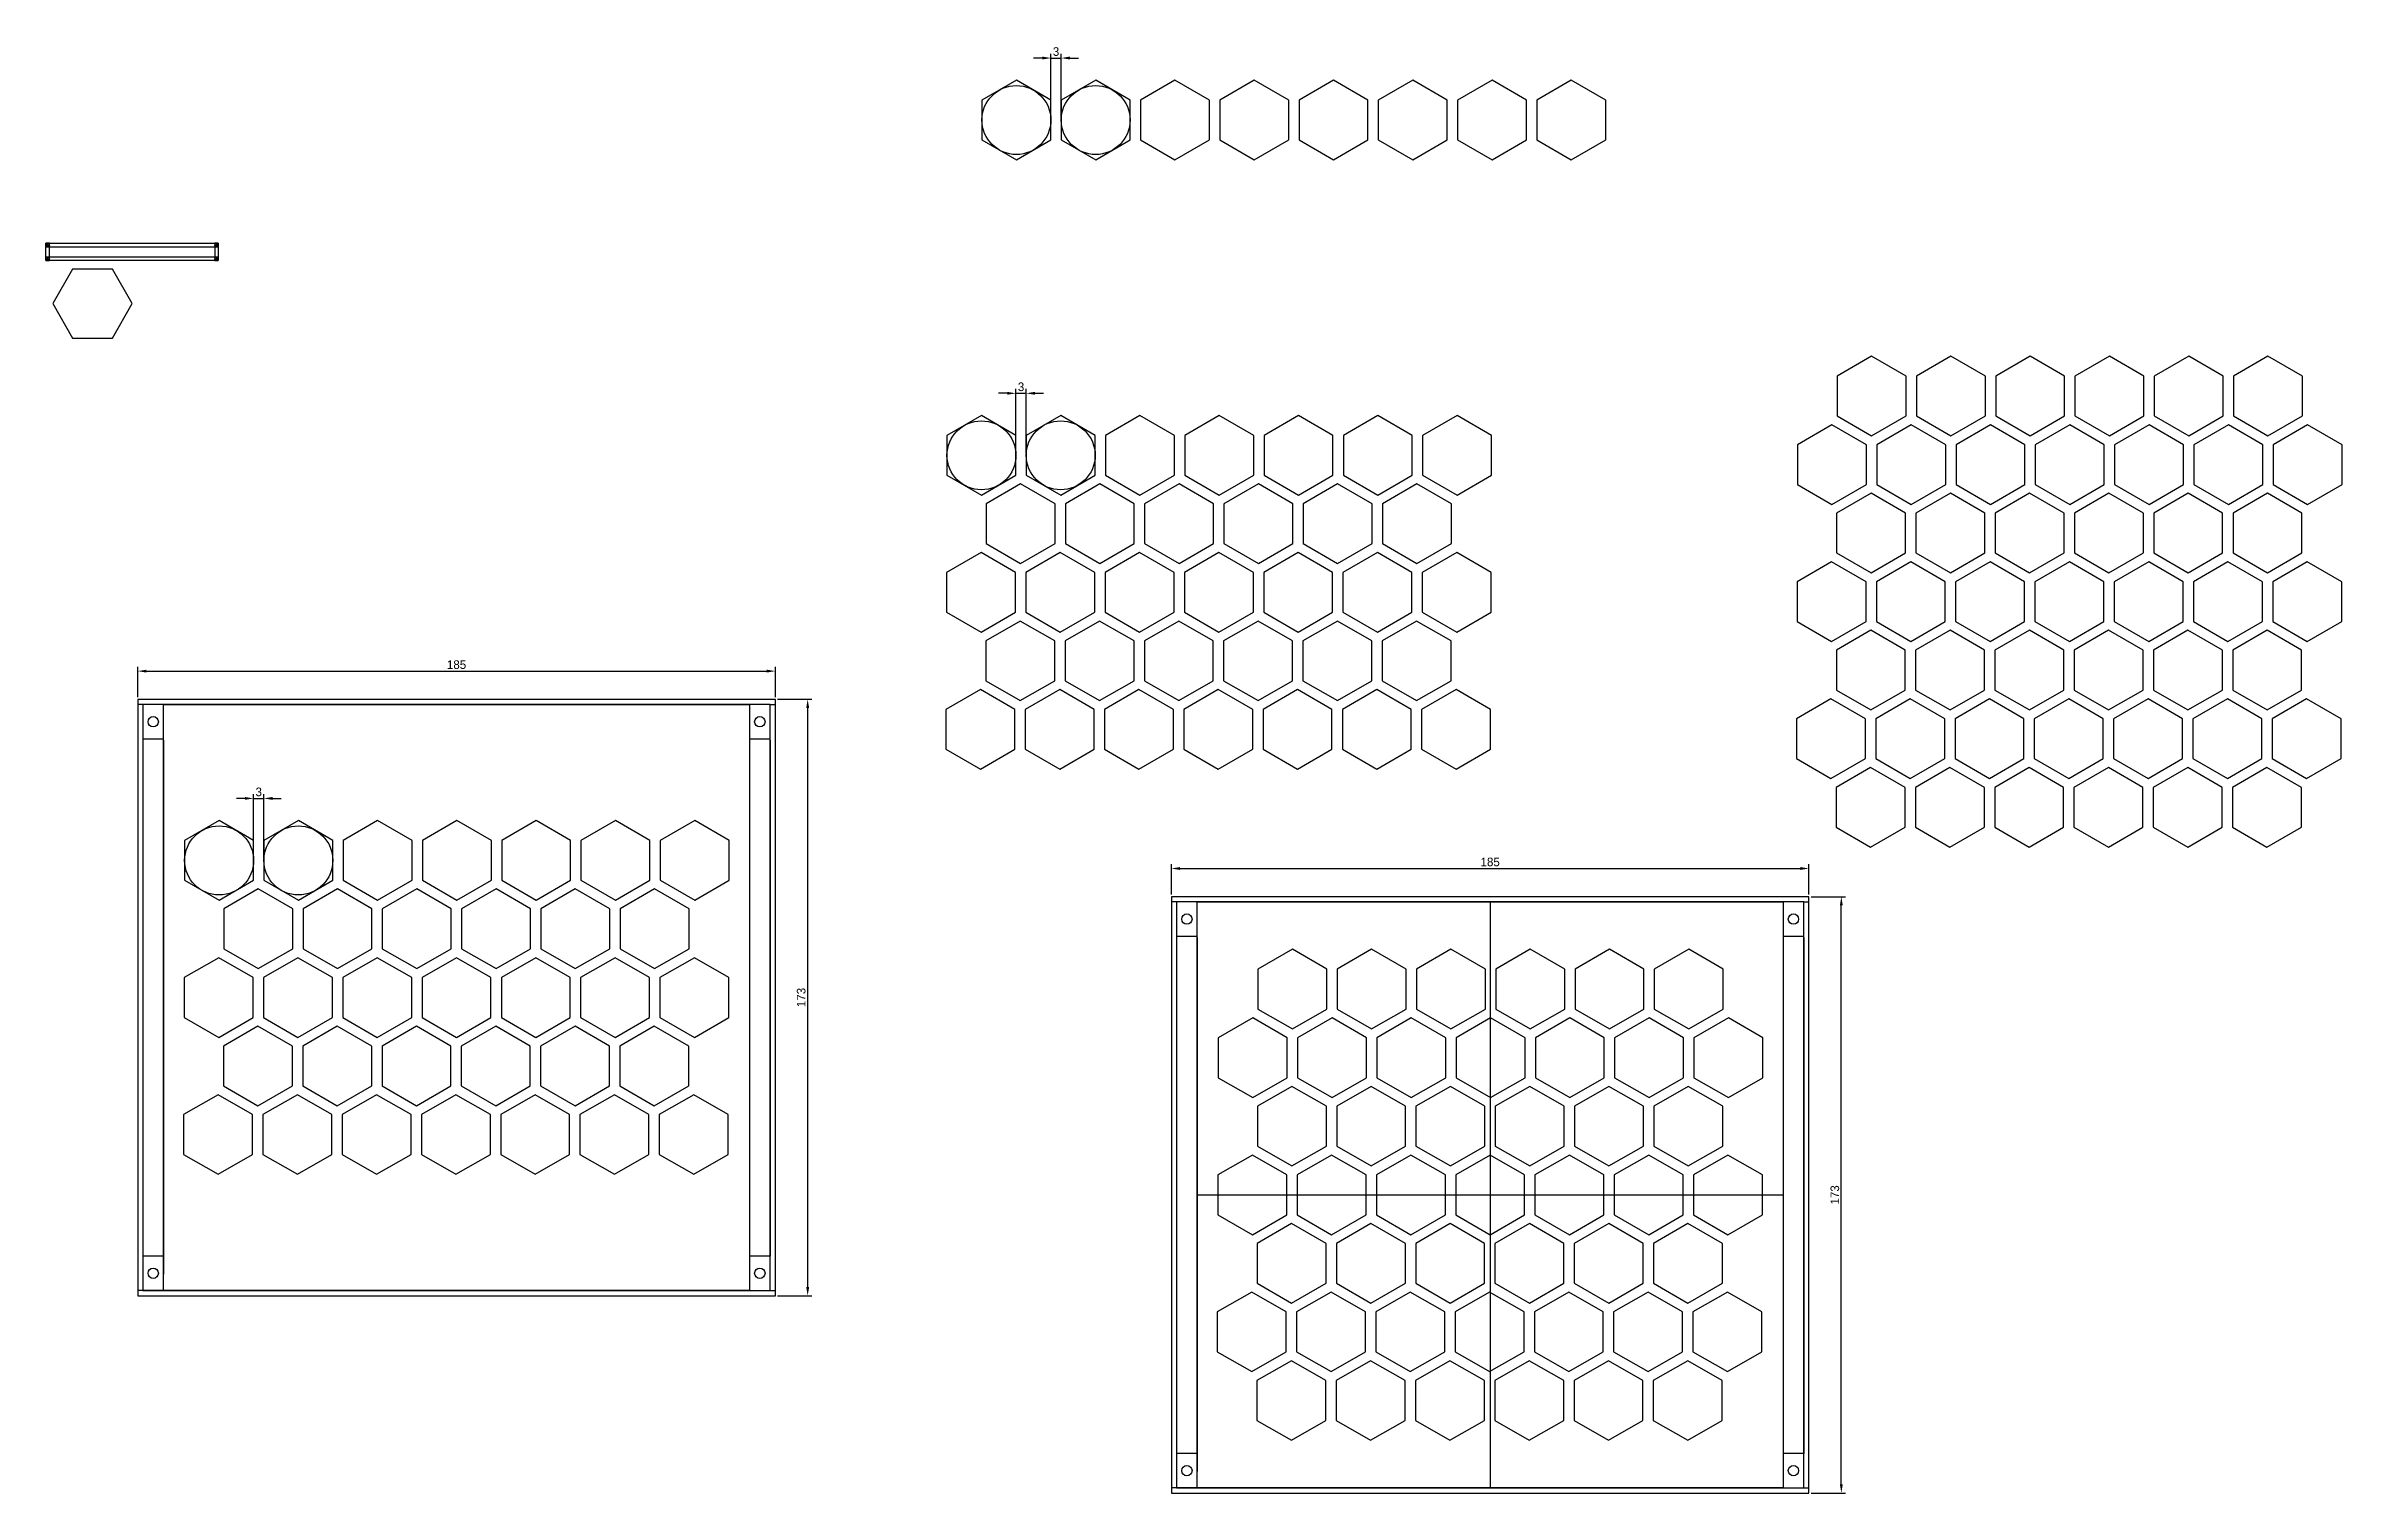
# Model space of a CAD drawing. Header units: millimetres. Extents: x 34 to 5984, y -3597 to 314.
# Drawn here: x 1728 to 2394, y -714 to -294 of the extents above; entities that cross this region are included whole.
import ezdxf

# ---------------------------------------------------------------- set-up
doc = ezdxf.new("R2010")
doc.units = ezdxf.units.MM
doc.dimstyles.new('ISO-25', dxfattribs={"dimtxt": 2.5, "dimasz": 2.5, "dimexe": 1.25, "dimexo": 0.625, "dimtad": 1, "dimdsep": 46, "dimtxsty": 'Standard', "dimcen": 2.5, "dimadec": 0, "dimazin": 0, "dimtfac": 1, "dimtmove": 0, "dimatfit": 3, "dimfxl": 1, "dimarcsym": 0})

msp = doc.modelspace()

# ---------------------------------------------------------------- blocks, each defined once
blk = doc.blocks.new('*D107')
at = {"color": 0, "lineweight": -2, "transparency": 16777216}
for p, q in [((2017.28, -297.33), (2014.78, -297.33)), ((2019.78, -314.69), (2019.78, -296.08)), ((2019.78, -297.33), (2022.78, -297.33)), ((2022.78, -314.69), (2022.78, -296.08)), ((2025.28, -297.33), (2027.78, -297.33))]:
    blk.add_line(p, q, dxfattribs=at)
at = {"color": 0, "transparency": 16777216}
for points in [[(2017.28, -296.91), (2017.28, -297.75), (2019.78, -297.33)], [(2025.28, -296.91), (2025.28, -297.75), (2022.78, -297.33)]]:
    blk.add_solid(points, dxfattribs=at)
at = {"layer": 'Defpoints', "color": 0, "transparency": 16777216}
for p in [(2022.78, -297.33), (2019.78, -315.32), (2022.78, -315.32)]:
    blk.add_point(p, dxfattribs=at)
at = {"color": 0, "transparency": 16777216, "insert": (2021.28, -295.46), "char_height": 2.5, "attachment_point": 5}
blk.add_mtext('3', dxfattribs=at)
blk = doc.blocks.new('*D110')
at = {"color": 0, "lineweight": -2, "transparency": 16777216}
for p, q in [((2007.13, -394.58), (2004.63, -394.58)), ((2009.63, -411.94), (2009.63, -393.33)), ((2009.63, -394.58), (2012.63, -394.58)), ((2012.63, -411.94), (2012.63, -393.33)), ((2015.13, -394.58), (2017.63, -394.58))]:
    blk.add_line(p, q, dxfattribs=at)
at = {"color": 0, "transparency": 16777216}
for points in [[(2007.13, -394.16), (2007.13, -395), (2009.63, -394.58)], [(2015.13, -394.16), (2015.13, -395), (2012.63, -394.58)]]:
    blk.add_solid(points, dxfattribs=at)
at = {"layer": 'Defpoints', "color": 0, "transparency": 16777216}
for p in [(2012.63, -394.58), (2009.63, -412.57), (2012.63, -412.57)]:
    blk.add_point(p, dxfattribs=at)
at = {"color": 0, "transparency": 16777216, "insert": (2011.13, -392.71), "char_height": 2.5, "attachment_point": 5}
blk.add_mtext('3', dxfattribs=at)
blk = doc.blocks.new('*D119')
at = {"color": 0, "lineweight": -2, "transparency": 16777216}
for p, q in [((1754.84, -482.73), (1754.84, -473.92)), ((1757.34, -475.17), (1937.34, -475.17)), ((1939.84, -482.73), (1939.84, -473.92))]:
    blk.add_line(p, q, dxfattribs=at)
at = {"color": 0, "transparency": 16777216}
for points in [[(1757.34, -474.76), (1757.34, -475.59), (1754.84, -475.17)], [(1937.34, -474.76), (1937.34, -475.59), (1939.84, -475.17)]]:
    blk.add_solid(points, dxfattribs=at)
at = {"layer": 'Defpoints', "color": 0, "transparency": 16777216}
for p in [(1939.84, -475.17), (1754.84, -483.35), (1939.84, -483.35)]:
    blk.add_point(p, dxfattribs=at)
at = {"color": 0, "transparency": 16777216, "insert": (1847.34, -473.3), "char_height": 2.5, "attachment_point": 5}
blk.add_mtext('185', dxfattribs=at)
blk = doc.blocks.new('*D120')
at = {"color": 0, "lineweight": -2, "transparency": 16777216}
for p, q in [((1940.46, -483.35), (1950.47, -483.35)), ((1949.22, -653.85), (1949.22, -485.85)), ((1940.46, -656.35), (1950.47, -656.35))]:
    blk.add_line(p, q, dxfattribs=at)
at = {"color": 0, "transparency": 16777216}
for points in [[(1948.8, -485.85), (1949.64, -485.85), (1949.22, -483.35)], [(1948.8, -653.85), (1949.64, -653.85), (1949.22, -656.35)]]:
    blk.add_solid(points, dxfattribs=at)
at = {"layer": 'Defpoints', "color": 0, "transparency": 16777216}
for p in [(1939.84, -483.35), (1949.22, -483.35), (1939.84, -656.35)]:
    blk.add_point(p, dxfattribs=at)
at = {"color": 0, "transparency": 16777216, "insert": (1947.34, -569.85), "char_height": 2.5, "attachment_point": 5, "rotation": 90}
blk.add_mtext('173', dxfattribs=at)
blk = doc.blocks.new('*D121')
at = {"color": 0, "lineweight": -2, "transparency": 16777216}
for p, q in [((1785.95, -512.1), (1783.45, -512.1)), ((1788.45, -529.46), (1788.45, -510.85)), ((1788.45, -512.1), (1791.45, -512.1)), ((1791.45, -529.46), (1791.45, -510.85)), ((1793.95, -512.1), (1796.45, -512.1))]:
    blk.add_line(p, q, dxfattribs=at)
at = {"color": 0, "transparency": 16777216}
for points in [[(1785.95, -511.68), (1785.95, -512.51), (1788.45, -512.1)], [(1793.95, -511.68), (1793.95, -512.51), (1791.45, -512.1)]]:
    blk.add_solid(points, dxfattribs=at)
at = {"layer": 'Defpoints', "color": 0, "transparency": 16777216}
for p in [(1791.45, -512.1), (1788.45, -530.08), (1791.45, -530.08)]:
    blk.add_point(p, dxfattribs=at)
at = {"color": 0, "transparency": 16777216, "insert": (1789.95, -510.22), "char_height": 2.5, "attachment_point": 5}
blk.add_mtext('3', dxfattribs=at)
blk = doc.blocks.new('*D122')
at = {"color": 0, "lineweight": -2, "transparency": 16777216}
for p, q in [((2054.74, -539.98), (2054.74, -531.17)), ((2057.24, -532.42), (2237.24, -532.42)), ((2239.74, -539.98), (2239.74, -531.17))]:
    blk.add_line(p, q, dxfattribs=at)
at = {"color": 0, "transparency": 16777216}
for points in [[(2057.24, -532), (2057.24, -532.84), (2054.74, -532.42)], [(2237.24, -532), (2237.24, -532.84), (2239.74, -532.42)]]:
    blk.add_solid(points, dxfattribs=at)
at = {"layer": 'Defpoints', "color": 0, "transparency": 16777216}
for p in [(2239.74, -532.42), (2054.74, -540.6), (2239.74, -540.6)]:
    blk.add_point(p, dxfattribs=at)
at = {"color": 0, "transparency": 16777216, "insert": (2147.24, -530.54), "char_height": 2.5, "attachment_point": 5}
blk.add_mtext('185', dxfattribs=at)
blk = doc.blocks.new('*D123')
at = {"color": 0, "lineweight": -2, "transparency": 16777216}
for p, q in [((2240.36, -540.6), (2250.37, -540.6)), ((2249.12, -711.1), (2249.12, -543.1)), ((2240.36, -713.6), (2250.37, -713.6))]:
    blk.add_line(p, q, dxfattribs=at)
at = {"color": 0, "transparency": 16777216}
for points in [[(2248.7, -543.1), (2249.54, -543.1), (2249.12, -540.6)], [(2248.7, -711.1), (2249.54, -711.1), (2249.12, -713.6)]]:
    blk.add_solid(points, dxfattribs=at)
at = {"layer": 'Defpoints', "color": 0, "transparency": 16777216}
for p in [(2239.74, -540.6), (2249.12, -540.6), (2239.74, -713.6)]:
    blk.add_point(p, dxfattribs=at)
at = {"color": 0, "transparency": 16777216, "insert": (2247.25, -627.1), "char_height": 2.5, "attachment_point": 5, "rotation": 90}
blk.add_mtext('173', dxfattribs=at)

# ---------------------------------------------------------------- dimensions: what is measured, and where the dimension line sits
at = {"color": 4}
for base, p1, p2, picture, middle in [((2022.777, -297.331), (2019.777, -315.316), (2022.777, -315.316), '*D107', (2021.277, -295.456)), ((2012.634, -394.58), (2009.634, -412.565), (2012.634, -412.565), '*D110', (2011.134, -392.705)), ((1939.837, -475.173), (1754.837, -483.354), (1939.837, -483.354), '*D119', (1847.337, -473.298)), ((1791.45, -512.098), (1788.45, -530.083), (1791.45, -530.083), '*D121', (1789.95, -510.223)), ((2239.739, -532.419), (2054.739, -540.6), (2239.739, -540.6), '*D122', (2147.239, -530.544))]:
    dim = msp.add_linear_dim(base=base, p1=p1, p2=p2, dimstyle='ISO-25', dxfattribs=at)
    dim.commit()
    dim.dimension.update_dxf_attribs({"geometry": picture, "text_midpoint": middle})
for p1, p2, picture, middle in [((1939.837, -656.354), (1939.837, -483.354), '*D120', (1947.344, -569.854)), ((2239.739, -713.6), (2239.739, -540.6), '*D123', (2247.245, -627.1))]:
    dim = msp.add_aligned_dim(p1=p1, p2=p2, distance=-9.382, dimstyle='ISO-25', dxfattribs=at)
    dim.commit()
    dim.dimension.update_dxf_attribs({"geometry": picture, "text_midpoint": middle})

# ---------------------------------------------------------------- linework, layer by layer
at = {"color": 4}
for p, q in [((1728.204, -351.072), (1778.204, -351.072)), ((1728.204, -356.072), (1728.204, -351.072)), ((1728.204, -351.072), (1728.204, -352.072)), ((1729.204, -351.072), (1728.204, -351.072)), ((1728.204, -351.572), (1729.204, -351.572)), ((1728.204, -352.072), (1778.204, -352.072)), ((1728.204, -352.072), (1729.204, -352.072)), ((1728.704, -351.072), (1728.704, -352.072)), ((1729.204, -356.072), (1729.204, -351.072)), ((1729.204, -352.072), (1729.204, -351.072)), ((1777.204, -351.072), (1777.204, -356.072)), ((1777.204, -351.072), (1777.204, -352.072)), ((1778.204, -351.072), (1777.204, -351.072)), ((1777.204, -351.572), (1778.204, -351.572)), ((1777.204, -352.072), (1778.204, -352.072)), ((1777.704, -351.072), (1777.704, -352.072)), ((1778.204, -351.072), (1778.204, -356.072)), ((1778.204, -352.072), (1778.204, -351.072)), ((1778.204, -355.072), (1728.204, -355.072)), ((1728.204, -355.072), (1728.204, -356.072)), ((1729.204, -355.072), (1728.204, -355.072)), ((1728.204, -355.572), (1729.204, -355.572)), ((1778.204, -356.072), (1728.204, -356.072)), ((1728.204, -356.072), (1729.204, -356.072)), ((1728.704, -355.072), (1728.704, -356.072)), ((1729.204, -356.072), (1729.204, -355.072)), ((1777.204, -355.072), (1777.204, -356.072)), ((1778.204, -355.072), (1777.204, -355.072)), ((1777.204, -355.572), (1778.204, -355.572)), ((1777.204, -356.072), (1778.204, -356.072)), ((1777.704, -355.072), (1777.704, -356.072)), ((1778.204, -356.072), (1778.204, -355.072)), ((1939.837, -483.354), (1754.837, -483.354)), ((1754.837, -483.354), (1754.837, -656.354)), ((1756.337, -484.854), (1754.837, -484.854)), ((1756.337, -484.854), (1756.337, -654.854)), ((1938.337, -484.854), (1756.337, -484.854)), ((1938.337, -654.854), (1938.337, -484.854)), ((1938.337, -484.854), (1939.837, -484.854)), ((1939.837, -656.354), (1939.837, -483.354)), ((2239.739, -540.6), (2054.739, -540.6)), ((2054.739, -540.6), (2054.739, -713.6)), ((2056.239, -542.1), (2054.739, -542.1)), ((2056.239, -542.1), (2056.239, -712.1)), ((2238.239, -542.1), (2056.239, -542.1)), ((2147.239, -542.1), (2147.239, -712.1)), ((2238.239, -712.1), (2238.239, -542.1)), ((2238.239, -542.1), (2239.739, -542.1)), ((2239.739, -713.6), (2239.739, -540.6)), ((2062.239, -627.1), (2232.239, -627.1)), ((1756.337, -654.854), (1754.837, -654.854)), ((1754.837, -656.354), (1939.837, -656.354)), ((1756.337, -654.854), (1938.337, -654.854)), ((1938.337, -654.854), (1939.837, -654.854)), ((2056.239, -712.1), (2054.739, -712.1)), ((2056.239, -712.1), (2238.239, -712.1)), ((2238.239, -712.1), (2239.739, -712.1)), ((2054.739, -713.6), (2239.739, -713.6))]:
    msp.add_line(p, q, dxfattribs=at)
for p, q in [((1756.337, -484.854), (1756.337, -494.854)), ((1762.337, -484.854), (1756.337, -484.854)), ((1762.337, -494.854), (1762.337, -484.854)), ((1932.337, -484.854), (1932.337, -494.854)), ((1938.337, -484.854), (1932.337, -484.854)), ((1938.337, -494.854), (1938.337, -484.854)), ((1756.337, -494.854), (1762.337, -494.854)), ((1756.337, -494.854), (1756.337, -644.854)), ((1762.337, -495.164), (1762.337, -517.724)), ((1762.337, -495.164), (1762.337, -650.104)), ((1932.337, -494.854), (1938.337, -494.854)), ((1938.337, -495.164), (1938.337, -644.854)), ((2056.239, -542.1), (2056.239, -552.1)), ((2062.239, -542.1), (2056.239, -542.1)), ((2062.239, -552.1), (2062.239, -542.1)), ((2232.239, -542.1), (2232.239, -552.1)), ((2238.239, -542.1), (2232.239, -542.1)), ((2238.239, -552.1), (2238.239, -542.1)), ((2056.239, -552.1), (2062.239, -552.1)), ((2056.239, -552.1), (2056.239, -702.1)), ((2062.239, -552.41), (2062.239, -574.97)), ((2062.239, -552.41), (2062.239, -707.35)), ((2232.239, -552.1), (2238.239, -552.1)), ((2238.239, -552.41), (2238.239, -702.1)), ((1756.337, -644.854), (1756.337, -654.854)), ((1762.337, -644.854), (1756.337, -644.854)), ((1762.337, -654.854), (1762.337, -644.854)), ((1932.337, -644.854), (1932.337, -654.854)), ((1938.337, -644.854), (1932.337, -644.854)), ((1938.337, -654.854), (1938.337, -644.854)), ((1762.337, -654.854), (1756.337, -654.854)), ((1756.337, -654.854), (1762.337, -654.854)), ((1932.337, -654.854), (1938.337, -654.854)), ((2056.239, -702.1), (2056.239, -712.1)), ((2062.239, -702.1), (2056.239, -702.1)), ((2062.239, -712.1), (2062.239, -702.1)), ((2232.239, -702.1), (2232.239, -712.1)), ((2238.239, -702.1), (2232.239, -702.1)), ((2238.239, -712.1), (2238.239, -702.1)), ((2062.239, -712.1), (2056.239, -712.1)), ((2056.239, -712.1), (2062.239, -712.1)), ((2232.239, -712.1), (2238.239, -712.1))]:
    msp.add_line(p, q)
at = {"color": 1}
for p, q in [((1762.337, -484.854), (1932.337, -484.854)), ((1762.337, -654.854), (1762.337, -484.854)), ((1932.337, -484.854), (1932.337, -654.854)), ((2062.239, -542.1), (2232.239, -542.1)), ((2062.239, -712.1), (2062.239, -542.1)), ((2232.239, -542.1), (2232.239, -712.1)), ((1932.337, -654.854), (1762.337, -654.854)), ((2232.239, -712.1), (2062.239, -712.1))]:
    msp.add_line(p, q, dxfattribs=at)
for points in [[(2019.777, -309.542), (2009.777, -303.769), (1999.777, -309.542), (1999.777, -321.089), (2009.777, -326.863), (2019.777, -321.089)], [(2042.777, -309.542), (2032.777, -303.769), (2022.777, -309.542), (2022.777, -321.089), (2032.777, -326.863), (2042.777, -321.089)], [(2065.777, -309.542), (2055.777, -303.769), (2045.777, -309.542), (2045.777, -321.089), (2055.777, -326.863), (2065.777, -321.089)], [(2088.777, -309.542), (2078.777, -303.769), (2068.777, -309.542), (2068.777, -321.089), (2078.777, -326.863), (2088.777, -321.089)], [(2111.777, -309.542), (2101.777, -303.769), (2091.777, -309.542), (2091.777, -321.089), (2101.777, -326.863), (2111.777, -321.089)], [(2134.777, -309.542), (2124.777, -303.769), (2114.777, -309.542), (2114.777, -321.089), (2124.777, -326.863), (2134.777, -321.089)], [(2157.777, -309.542), (2147.777, -303.769), (2137.777, -309.542), (2137.777, -321.089), (2147.777, -326.863), (2157.777, -321.089)], [(2180.777, -309.542), (2170.777, -303.769), (2160.777, -309.542), (2160.777, -321.089), (2170.777, -326.863), (2180.777, -321.089)], [(2267.907, -389.569), (2257.907, -383.796), (2247.907, -389.569), (2247.907, -401.116), (2257.907, -406.89), (2267.907, -401.116)], [(2290.907, -389.569), (2280.907, -383.796), (2270.907, -389.569), (2270.907, -401.116), (2280.907, -406.89), (2290.907, -401.116)], [(2313.907, -389.569), (2303.907, -383.796), (2293.907, -389.569), (2293.907, -401.116), (2303.907, -406.89), (2313.907, -401.116)], [(2336.907, -389.569), (2326.907, -383.796), (2316.907, -389.569), (2316.907, -401.116), (2326.907, -406.89), (2336.907, -401.116)], [(2359.907, -389.569), (2349.907, -383.796), (2339.907, -389.569), (2339.907, -401.116), (2349.907, -406.89), (2359.907, -401.116)], [(2382.907, -389.569), (2372.907, -383.796), (2362.907, -389.569), (2362.907, -401.116), (2372.907, -406.89), (2382.907, -401.116)], [(2009.634, -406.792), (1999.634, -401.018), (1989.634, -406.792), (1989.634, -418.339), (1999.634, -424.112), (2009.634, -418.339)], [(2032.634, -406.792), (2022.634, -401.018), (2012.634, -406.792), (2012.634, -418.339), (2022.634, -424.112), (2032.634, -418.339)], [(2055.634, -406.792), (2045.634, -401.018), (2035.634, -406.792), (2035.634, -418.339), (2045.634, -424.112), (2055.634, -418.339)], [(2078.634, -406.792), (2068.634, -401.018), (2058.634, -406.792), (2058.634, -418.339), (2068.634, -424.112), (2078.634, -418.339)], [(2101.634, -406.792), (2091.634, -401.018), (2081.634, -406.792), (2081.634, -418.339), (2091.634, -424.112), (2101.634, -418.339)], [(2124.634, -406.792), (2114.634, -401.018), (2104.634, -406.792), (2104.634, -418.339), (2114.634, -424.112), (2124.634, -418.339)], [(2147.634, -406.792), (2137.634, -401.018), (2127.634, -406.792), (2127.634, -418.339), (2137.634, -424.112), (2147.634, -418.339)], [(2256.407, -409.488), (2246.407, -403.714), (2236.407, -409.488), (2236.407, -421.035), (2246.407, -426.808), (2256.407, -421.035)], [(2279.407, -409.488), (2269.407, -403.714), (2259.407, -409.488), (2259.407, -421.035), (2269.407, -426.808), (2279.407, -421.035)], [(2302.407, -409.488), (2292.407, -403.714), (2282.407, -409.488), (2282.407, -421.035), (2292.407, -426.808), (2302.407, -421.035)], [(2325.407, -409.488), (2315.407, -403.714), (2305.407, -409.488), (2305.407, -421.035), (2315.407, -426.808), (2325.407, -421.035)], [(2348.407, -409.488), (2338.407, -403.714), (2328.407, -409.488), (2328.407, -421.035), (2338.407, -426.808), (2348.407, -421.035)], [(2371.407, -409.488), (2361.407, -403.714), (2351.407, -409.488), (2351.407, -421.035), (2361.407, -426.808), (2371.407, -421.035)], [(2394.407, -409.488), (2384.407, -403.714), (2374.407, -409.488), (2374.407, -421.035), (2384.407, -426.808), (2394.407, -421.035)], [(2020.986, -426.625), (2010.986, -420.851), (2000.986, -426.625), (2000.986, -438.172), (2010.986, -443.945), (2020.986, -438.172)], [(2043.986, -426.625), (2033.986, -420.851), (2023.986, -426.625), (2023.986, -438.172), (2033.986, -443.945), (2043.986, -438.172)], [(2066.986, -426.625), (2056.986, -420.851), (2046.986, -426.625), (2046.986, -438.172), (2056.986, -443.945), (2066.986, -438.172)], [(2089.986, -426.625), (2079.986, -420.851), (2069.986, -426.625), (2069.986, -438.172), (2079.986, -443.945), (2089.986, -438.172)], [(2112.986, -426.625), (2102.986, -420.851), (2092.986, -426.625), (2092.986, -438.172), (2102.986, -443.945), (2112.986, -438.172)], [(2135.986, -426.625), (2125.986, -420.851), (2115.986, -426.625), (2115.986, -438.172), (2125.986, -443.945), (2135.986, -438.172)], [(2267.76, -429.321), (2257.76, -423.547), (2247.76, -429.321), (2247.76, -440.868), (2257.76, -446.641), (2267.76, -440.868)], [(2290.76, -429.321), (2280.76, -423.547), (2270.76, -429.321), (2270.76, -440.868), (2280.76, -446.641), (2290.76, -440.868)], [(2313.76, -429.321), (2303.76, -423.547), (2293.76, -429.321), (2293.76, -440.868), (2303.76, -446.641), (2313.76, -440.868)], [(2336.76, -429.321), (2326.76, -423.547), (2316.76, -429.321), (2316.76, -440.868), (2326.76, -446.641), (2336.76, -440.868)], [(2359.76, -429.321), (2349.76, -423.547), (2339.76, -429.321), (2339.76, -440.868), (2349.76, -446.641), (2359.76, -440.868)], [(2382.76, -429.321), (2372.76, -423.547), (2362.76, -429.321), (2362.76, -440.868), (2372.76, -446.641), (2382.76, -440.868)], [(2009.521, -446.563), (1999.521, -440.79), (1989.521, -446.563), (1989.521, -458.11), (1999.521, -463.884), (2009.521, -458.11)], [(2032.521, -446.563), (2022.521, -440.79), (2012.521, -446.563), (2012.521, -458.11), (2022.521, -463.884), (2032.521, -458.11)], [(2055.521, -446.563), (2045.521, -440.79), (2035.521, -446.563), (2035.521, -458.11), (2045.521, -463.884), (2055.521, -458.11)], [(2078.521, -446.563), (2068.521, -440.79), (2058.521, -446.563), (2058.521, -458.11), (2068.521, -463.884), (2078.521, -458.11)], [(2101.521, -446.563), (2091.521, -440.79), (2081.521, -446.563), (2081.521, -458.11), (2091.521, -463.884), (2101.521, -458.11)], [(2124.521, -446.563), (2114.521, -440.79), (2104.521, -446.563), (2104.521, -458.11), (2114.521, -463.884), (2124.521, -458.11)], [(2147.521, -446.563), (2137.521, -440.79), (2127.521, -446.563), (2127.521, -458.11), (2137.521, -463.884), (2147.521, -458.11)], [(2256.294, -449.259), (2246.294, -443.486), (2236.294, -449.259), (2236.294, -460.806), (2246.294, -466.58), (2256.294, -460.806)], [(2279.294, -449.259), (2269.294, -443.486), (2259.294, -449.259), (2259.294, -460.806), (2269.294, -466.58), (2279.294, -460.806)], [(2302.294, -449.259), (2292.294, -443.486), (2282.294, -449.259), (2282.294, -460.806), (2292.294, -466.58), (2302.294, -460.806)], [(2325.294, -449.259), (2315.294, -443.486), (2305.294, -449.259), (2305.294, -460.806), (2315.294, -466.58), (2325.294, -460.806)], [(2348.294, -449.259), (2338.294, -443.486), (2328.294, -449.259), (2328.294, -460.806), (2338.294, -466.58), (2348.294, -460.806)], [(2371.294, -449.259), (2361.294, -443.486), (2351.294, -449.259), (2351.294, -460.806), (2361.294, -466.58), (2371.294, -460.806)], [(2394.294, -449.259), (2384.294, -443.486), (2374.294, -449.259), (2374.294, -460.806), (2384.294, -466.58), (2394.294, -460.806)], [(2020.907, -466.415), (2010.907, -460.642), (2000.907, -466.415), (2000.907, -477.962), (2010.907, -483.736), (2020.907, -477.962)], [(2043.907, -466.415), (2033.907, -460.642), (2023.907, -466.415), (2023.907, -477.962), (2033.907, -483.736), (2043.907, -477.962)], [(2066.907, -466.415), (2056.907, -460.642), (2046.907, -466.415), (2046.907, -477.962), (2056.907, -483.736), (2066.907, -477.962)], [(2089.907, -466.415), (2079.907, -460.642), (2069.907, -466.415), (2069.907, -477.962), (2079.907, -483.736), (2089.907, -477.962)], [(2112.907, -466.415), (2102.907, -460.642), (2092.907, -466.415), (2092.907, -477.962), (2102.907, -483.736), (2112.907, -477.962)], [(2135.907, -466.415), (2125.907, -460.642), (2115.907, -466.415), (2115.907, -477.962), (2125.907, -483.736), (2135.907, -477.962)], [(2267.68, -469.112), (2257.68, -463.338), (2247.68, -469.112), (2247.68, -480.659), (2257.68, -486.432), (2267.68, -480.659)], [(2290.68, -469.112), (2280.68, -463.338), (2270.68, -469.112), (2270.68, -480.659), (2280.68, -486.432), (2290.68, -480.659)], [(2313.68, -469.112), (2303.68, -463.338), (2293.68, -469.112), (2293.68, -480.659), (2303.68, -486.432), (2313.68, -480.659)], [(2336.68, -469.112), (2326.68, -463.338), (2316.68, -469.112), (2316.68, -480.659), (2326.68, -486.432), (2336.68, -480.659)], [(2359.68, -469.112), (2349.68, -463.338), (2339.68, -469.112), (2339.68, -480.659), (2349.68, -486.432), (2359.68, -480.659)], [(2382.68, -469.112), (2372.68, -463.338), (2362.68, -469.112), (2362.68, -480.659), (2372.68, -486.432), (2382.68, -480.659)], [(2009.344, -486.298), (1999.344, -480.524), (1989.344, -486.298), (1989.344, -497.845), (1999.344, -503.618), (2009.344, -497.845)], [(2032.344, -486.298), (2022.344, -480.524), (2012.344, -486.298), (2012.344, -497.845), (2022.344, -503.618), (2032.344, -497.845)], [(2055.344, -486.298), (2045.344, -480.524), (2035.344, -486.298), (2035.344, -497.845), (2045.344, -503.618), (2055.344, -497.845)], [(2078.344, -486.298), (2068.344, -480.524), (2058.344, -486.298), (2058.344, -497.845), (2068.344, -503.618), (2078.344, -497.845)], [(2101.344, -486.298), (2091.344, -480.524), (2081.344, -486.298), (2081.344, -497.845), (2091.344, -503.618), (2101.344, -497.845)], [(2124.344, -486.298), (2114.344, -480.524), (2104.344, -486.298), (2104.344, -497.845), (2114.344, -503.618), (2124.344, -497.845)], [(2147.344, -486.298), (2137.344, -480.524), (2127.344, -486.298), (2127.344, -497.845), (2137.344, -503.618), (2147.344, -497.845)], [(2256.117, -488.994), (2246.117, -483.22), (2236.117, -488.994), (2236.117, -500.541), (2246.117, -506.314), (2256.117, -500.541)], [(2279.117, -488.994), (2269.117, -483.22), (2259.117, -488.994), (2259.117, -500.541), (2269.117, -506.314), (2279.117, -500.541)], [(2302.117, -488.994), (2292.117, -483.22), (2282.117, -488.994), (2282.117, -500.541), (2292.117, -506.314), (2302.117, -500.541)], [(2325.117, -488.994), (2315.117, -483.22), (2305.117, -488.994), (2305.117, -500.541), (2315.117, -506.314), (2325.117, -500.541)], [(2348.117, -488.994), (2338.117, -483.22), (2328.117, -488.994), (2328.117, -500.541), (2338.117, -506.314), (2348.117, -500.541)], [(2371.117, -488.994), (2361.117, -483.22), (2351.117, -488.994), (2351.117, -500.541), (2361.117, -506.314), (2371.117, -500.541)], [(2394.117, -488.994), (2384.117, -483.22), (2374.117, -488.994), (2374.117, -500.541), (2384.117, -506.314), (2394.117, -500.541)], [(2267.617, -508.912), (2257.617, -503.139), (2247.617, -508.912), (2247.617, -520.459), (2257.617, -526.233), (2267.617, -520.459)], [(2290.617, -508.912), (2280.617, -503.139), (2270.617, -508.912), (2270.617, -520.459), (2280.617, -526.233), (2290.617, -520.459)], [(2313.617, -508.912), (2303.617, -503.139), (2293.617, -508.912), (2293.617, -520.459), (2303.617, -526.233), (2313.617, -520.459)], [(2336.617, -508.912), (2326.617, -503.139), (2316.617, -508.912), (2316.617, -520.459), (2326.617, -526.233), (2336.617, -520.459)], [(2359.617, -508.912), (2349.617, -503.139), (2339.617, -508.912), (2339.617, -520.459), (2349.617, -526.233), (2359.617, -520.459)], [(2382.617, -508.912), (2372.617, -503.139), (2362.617, -508.912), (2362.617, -520.459), (2372.617, -526.233), (2382.617, -520.459)], [(1788.45, -524.309), (1778.45, -518.536), (1768.45, -524.309), (1768.45, -535.856), (1778.45, -541.63), (1788.45, -535.856)], [(1811.45, -524.309), (1801.45, -518.536), (1791.45, -524.309), (1791.45, -535.856), (1801.45, -541.63), (1811.45, -535.856)], [(1834.45, -524.309), (1824.45, -518.536), (1814.45, -524.309), (1814.45, -535.856), (1824.45, -541.63), (1834.45, -535.856)], [(1857.45, -524.309), (1847.45, -518.536), (1837.45, -524.309), (1837.45, -535.856), (1847.45, -541.63), (1857.45, -535.856)], [(1880.45, -524.309), (1870.45, -518.536), (1860.45, -524.309), (1860.45, -535.856), (1870.45, -541.63), (1880.45, -535.856)], [(1903.45, -524.309), (1893.45, -518.536), (1883.45, -524.309), (1883.45, -535.856), (1893.45, -541.63), (1903.45, -535.856)], [(1926.45, -524.309), (1916.45, -518.536), (1906.45, -524.309), (1906.45, -535.856), (1916.45, -541.63), (1926.45, -535.856)], [(1799.802, -544.142), (1789.802, -538.369), (1779.802, -544.142), (1779.802, -555.689), (1789.802, -561.463), (1799.802, -555.689)], [(1822.802, -544.142), (1812.802, -538.369), (1802.802, -544.142), (1802.802, -555.689), (1812.802, -561.463), (1822.802, -555.689)], [(1845.802, -544.142), (1835.802, -538.369), (1825.802, -544.142), (1825.802, -555.689), (1835.802, -561.463), (1845.802, -555.689)], [(1868.802, -544.142), (1858.802, -538.369), (1848.802, -544.142), (1848.802, -555.689), (1858.802, -561.463), (1868.802, -555.689)], [(1891.802, -544.142), (1881.802, -538.369), (1871.802, -544.142), (1871.802, -555.689), (1881.802, -561.463), (1891.802, -555.689)], [(1914.802, -544.142), (1904.802, -538.369), (1894.802, -544.142), (1894.802, -555.689), (1904.802, -561.463), (1914.802, -555.689)], [(1788.337, -564.081), (1778.337, -558.307), (1768.337, -564.081), (1768.337, -575.628), (1778.337, -581.401), (1788.337, -575.628)], [(1811.337, -564.081), (1801.337, -558.307), (1791.337, -564.081), (1791.337, -575.628), (1801.337, -581.401), (1811.337, -575.628)], [(1834.337, -564.081), (1824.337, -558.307), (1814.337, -564.081), (1814.337, -575.628), (1824.337, -581.401), (1834.337, -575.628)], [(1857.337, -564.081), (1847.337, -558.307), (1837.337, -564.081), (1837.337, -575.628), (1847.337, -581.401), (1857.337, -575.628)], [(1880.337, -564.081), (1870.337, -558.307), (1860.337, -564.081), (1860.337, -575.628), (1870.337, -581.401), (1880.337, -575.628)], [(1903.337, -564.081), (1893.337, -558.307), (1883.337, -564.081), (1883.337, -575.628), (1893.337, -581.401), (1903.337, -575.628)], [(1926.337, -564.081), (1916.337, -558.307), (1906.337, -564.081), (1906.337, -575.628), (1916.337, -581.401), (1926.337, -575.628)], [(2099.851, -561.637), (2089.851, -555.863), (2079.851, -561.637), (2079.851, -573.184), (2089.851, -578.957), (2099.851, -573.184)], [(2122.851, -561.637), (2112.851, -555.863), (2102.851, -561.637), (2102.851, -573.184), (2112.851, -578.957), (2122.851, -573.184)], [(2145.851, -561.637), (2135.851, -555.863), (2125.851, -561.637), (2125.851, -573.184), (2135.851, -578.957), (2145.851, -573.184)], [(2168.851, -561.637), (2158.851, -555.863), (2148.851, -561.637), (2148.851, -573.184), (2158.851, -578.957), (2168.851, -573.184)], [(2191.851, -561.637), (2181.851, -555.863), (2171.851, -561.637), (2171.851, -573.184), (2181.851, -578.957), (2191.851, -573.184)], [(2214.851, -561.637), (2204.851, -555.863), (2194.851, -561.637), (2194.851, -573.184), (2204.851, -578.957), (2214.851, -573.184)], [(1799.723, -583.933), (1789.723, -578.159), (1779.723, -583.933), (1779.723, -595.48), (1789.723, -601.253), (1799.723, -595.48)], [(1822.723, -583.933), (1812.723, -578.159), (1802.723, -583.933), (1802.723, -595.48), (1812.723, -601.253), (1822.723, -595.48)], [(1845.723, -583.933), (1835.723, -578.159), (1825.723, -583.933), (1825.723, -595.48), (1835.723, -601.253), (1845.723, -595.48)], [(1868.723, -583.933), (1858.723, -578.159), (1848.723, -583.933), (1848.723, -595.48), (1858.723, -601.253), (1868.723, -595.48)], [(1891.723, -583.933), (1881.723, -578.159), (1871.723, -583.933), (1871.723, -595.48), (1881.723, -601.253), (1891.723, -595.48)], [(1914.723, -583.933), (1904.723, -578.159), (1894.723, -583.933), (1894.723, -595.48), (1904.723, -601.253), (1914.723, -595.48)], [(2088.351, -581.555), (2078.351, -575.782), (2068.351, -581.555), (2068.351, -593.102), (2078.351, -598.876), (2088.351, -593.102)], [(2111.351, -581.555), (2101.351, -575.782), (2091.351, -581.555), (2091.351, -593.102), (2101.351, -598.876), (2111.351, -593.102)], [(2134.351, -581.555), (2124.351, -575.782), (2114.351, -581.555), (2114.351, -593.102), (2124.351, -598.876), (2134.351, -593.102)], [(2157.351, -581.555), (2147.351, -575.782), (2137.351, -581.555), (2137.351, -593.102), (2147.351, -598.876), (2157.351, -593.102)], [(2180.351, -581.555), (2170.351, -575.782), (2160.351, -581.555), (2160.351, -593.102), (2170.351, -598.876), (2180.351, -593.102)], [(2203.351, -581.555), (2193.351, -575.782), (2183.351, -581.555), (2183.351, -593.102), (2193.351, -598.876), (2203.351, -593.102)], [(2226.351, -581.555), (2216.351, -575.782), (2206.351, -581.555), (2206.351, -593.102), (2216.351, -598.876), (2226.351, -593.102)], [(1788.16, -603.815), (1778.16, -598.042), (1768.16, -603.815), (1768.16, -615.362), (1778.16, -621.136), (1788.16, -615.362)], [(1811.16, -603.815), (1801.16, -598.042), (1791.16, -603.815), (1791.16, -615.362), (1801.16, -621.136), (1811.16, -615.362)], [(1834.16, -603.815), (1824.16, -598.042), (1814.16, -603.815), (1814.16, -615.362), (1824.16, -621.136), (1834.16, -615.362)], [(1857.16, -603.815), (1847.16, -598.042), (1837.16, -603.815), (1837.16, -615.362), (1847.16, -621.136), (1857.16, -615.362)], [(1880.16, -603.815), (1870.16, -598.042), (1860.16, -603.815), (1860.16, -615.362), (1870.16, -621.136), (1880.16, -615.362)], [(1903.16, -603.815), (1893.16, -598.042), (1883.16, -603.815), (1883.16, -615.362), (1893.16, -621.136), (1903.16, -615.362)], [(1926.16, -603.815), (1916.16, -598.042), (1906.16, -603.815), (1906.16, -615.362), (1916.16, -621.136), (1926.16, -615.362)], [(2099.704, -601.388), (2089.704, -595.615), (2079.704, -601.388), (2079.704, -612.935), (2089.704, -618.709), (2099.704, -612.935)], [(2122.704, -601.388), (2112.704, -595.615), (2102.704, -601.388), (2102.704, -612.935), (2112.704, -618.709), (2122.704, -612.935)], [(2145.704, -601.388), (2135.704, -595.615), (2125.704, -601.388), (2125.704, -612.935), (2135.704, -618.709), (2145.704, -612.935)], [(2168.704, -601.388), (2158.704, -595.615), (2148.704, -601.388), (2148.704, -612.935), (2158.704, -618.709), (2168.704, -612.935)], [(2191.704, -601.388), (2181.704, -595.615), (2171.704, -601.388), (2171.704, -612.935), (2181.704, -618.709), (2191.704, -612.935)], [(2214.704, -601.388), (2204.704, -595.615), (2194.704, -601.388), (2194.704, -612.935), (2204.704, -618.709), (2214.704, -612.935)], [(2088.239, -621.327), (2078.239, -615.553), (2068.239, -621.327), (2068.239, -632.874), (2078.239, -638.647), (2088.239, -632.874)], [(2111.239, -621.327), (2101.239, -615.553), (2091.239, -621.327), (2091.239, -632.874), (2101.239, -638.647), (2111.239, -632.874)], [(2134.239, -621.327), (2124.239, -615.553), (2114.239, -621.327), (2114.239, -632.874), (2124.239, -638.647), (2134.239, -632.874)], [(2157.239, -621.327), (2147.239, -615.553), (2137.239, -621.327), (2137.239, -632.874), (2147.239, -638.647), (2157.239, -632.874)], [(2180.239, -621.327), (2170.239, -615.553), (2160.239, -621.327), (2160.239, -632.874), (2170.239, -638.647), (2180.239, -632.874)], [(2203.239, -621.327), (2193.239, -615.553), (2183.239, -621.327), (2183.239, -632.874), (2193.239, -638.647), (2203.239, -632.874)], [(2226.239, -621.327), (2216.239, -615.553), (2206.239, -621.327), (2206.239, -632.874), (2216.239, -638.647), (2226.239, -632.874)], [(2099.625, -641.179), (2089.625, -635.406), (2079.625, -641.179), (2079.625, -652.726), (2089.625, -658.5), (2099.625, -652.726)], [(2122.625, -641.179), (2112.625, -635.406), (2102.625, -641.179), (2102.625, -652.726), (2112.625, -658.5), (2122.625, -652.726)], [(2145.625, -641.179), (2135.625, -635.406), (2125.625, -641.179), (2125.625, -652.726), (2135.625, -658.5), (2145.625, -652.726)], [(2168.625, -641.179), (2158.625, -635.406), (2148.625, -641.179), (2148.625, -652.726), (2158.625, -658.5), (2168.625, -652.726)], [(2191.625, -641.179), (2181.625, -635.406), (2171.625, -641.179), (2171.625, -652.726), (2181.625, -658.5), (2191.625, -652.726)], [(2214.625, -641.179), (2204.625, -635.406), (2194.625, -641.179), (2194.625, -652.726), (2204.625, -658.5), (2214.625, -652.726)], [(2088.062, -661.061), (2078.062, -655.288), (2068.062, -661.061), (2068.062, -672.608), (2078.062, -678.382), (2088.062, -672.608)], [(2111.062, -661.061), (2101.062, -655.288), (2091.062, -661.061), (2091.062, -672.608), (2101.062, -678.382), (2111.062, -672.608)], [(2134.062, -661.061), (2124.062, -655.288), (2114.062, -661.061), (2114.062, -672.608), (2124.062, -678.382), (2134.062, -672.608)], [(2157.062, -661.061), (2147.062, -655.288), (2137.062, -661.061), (2137.062, -672.608), (2147.062, -678.382), (2157.062, -672.608)], [(2180.062, -661.061), (2170.062, -655.288), (2160.062, -661.061), (2160.062, -672.608), (2170.062, -678.382), (2180.062, -672.608)], [(2203.062, -661.061), (2193.062, -655.288), (2183.062, -661.061), (2183.062, -672.608), (2193.062, -678.382), (2203.062, -672.608)], [(2226.062, -661.061), (2216.062, -655.288), (2206.062, -661.061), (2206.062, -672.608), (2216.062, -678.382), (2226.062, -672.608)], [(2099.562, -680.98), (2089.562, -675.206), (2079.562, -680.98), (2079.562, -692.527), (2089.562, -698.3), (2099.562, -692.527)], [(2122.562, -680.98), (2112.562, -675.206), (2102.562, -680.98), (2102.562, -692.527), (2112.562, -698.3), (2122.562, -692.527)], [(2145.562, -680.98), (2135.562, -675.206), (2125.562, -680.98), (2125.562, -692.527), (2135.562, -698.3), (2145.562, -692.527)], [(2168.562, -680.98), (2158.562, -675.206), (2148.562, -680.98), (2148.562, -692.527), (2158.562, -698.3), (2168.562, -692.527)], [(2191.562, -680.98), (2181.562, -675.206), (2171.562, -680.98), (2171.562, -692.527), (2181.562, -698.3), (2191.562, -692.527)], [(2214.562, -680.98), (2204.562, -675.206), (2194.562, -680.98), (2194.562, -692.527), (2204.562, -698.3), (2214.562, -692.527)]]:
    msp.add_lwpolyline(points, close=True)
at = {"color": 4}
msp.add_lwpolyline([(1735.941, -358.547), (1730.167, -368.547), (1735.941, -378.547), (1747.488, -378.547), (1753.261, -368.547), (1747.488, -358.547)], close=True, dxfattribs=at)
for centre, radius in [((2009.777, -315.316), 10), ((2032.777, -315.316), 10), ((1728.704, -351.572), 0.5), ((1777.704, -351.572), 0.5), ((1728.704, -355.572), 0.5), ((1777.704, -355.572), 0.5), ((1999.634, -412.565), 10), ((2022.634, -412.565), 10), ((1778.45, -530.083), 10), ((1801.45, -530.083), 10)]:
    msp.add_circle(centre, radius, dxfattribs=at)
at = {"color": 1}
for centre in [(1759.337, -489.854), (1935.337, -489.854), (2059.239, -547.1), (2235.239, -547.1), (1759.337, -649.854), (1935.337, -649.854), (2059.239, -707.1), (2235.239, -707.1)]:
    msp.add_circle(centre, 1.5, dxfattribs=at)

msp.set_redraw_order([(e.dxf.handle, doc.entitydb.next_handle()) for e in msp.query("TEXT MTEXT ATTDEF DIMENSION ARC_DIMENSION")])  # texts and dimensions are drawn at this point

doc.saveas('drawing.dxf')
